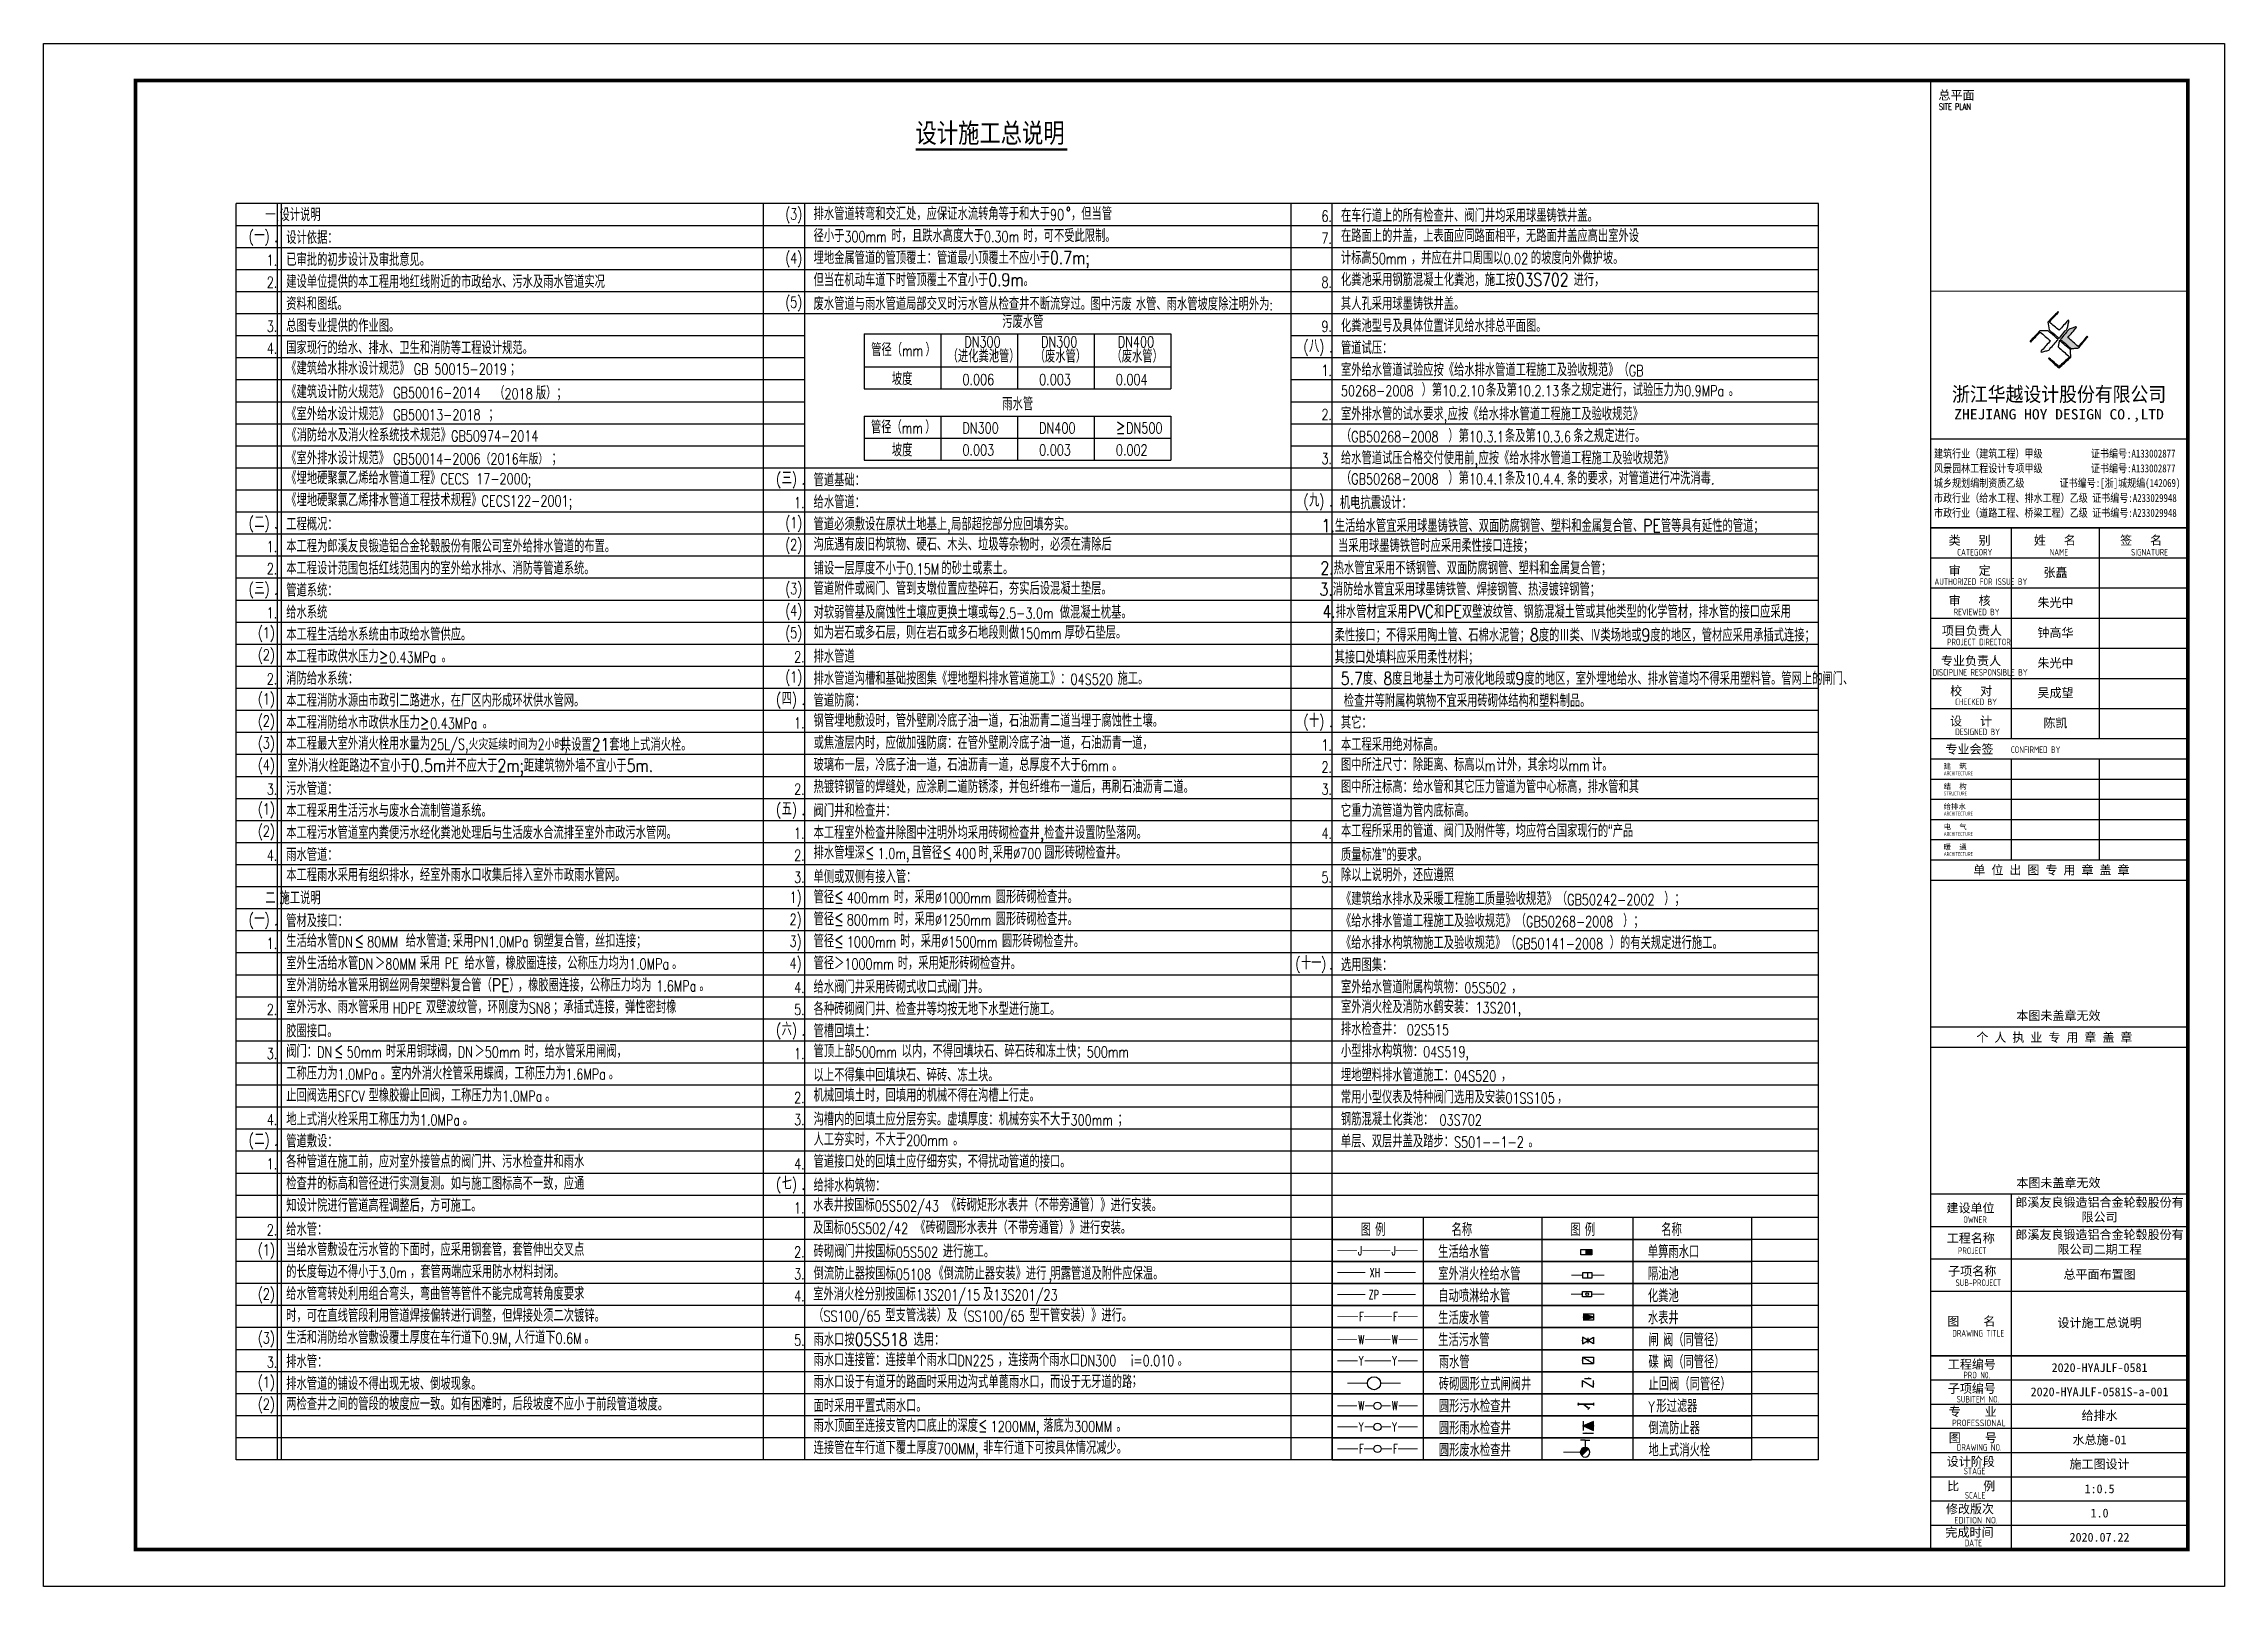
# Model space of a CAD drawing. Header units: millimetres. Extents: x 418304 to 847498, y 48187 to 111456.
# Drawn here: x 423411.3 to 423708.3, y 56380 to 56590 of the extents above; entities that cross this region are included whole.
import ezdxf
from ezdxf.enums import TextEntityAlignment as Align

# ---------------------------------------------------------------- set-up
doc = ezdxf.new("R2010")
doc.units = ezdxf.units.MM
doc.header["$LTSCALE"] = 1000
doc.linetypes.add('DASH', pattern=[0.35, 0.25, -0.1])
doc.linetypes.add('DOT2', pattern=[0.125, 0, -0.125])
for name, color, linetype in [('DIM_SYMB', 3, 'Continuous'), ('DIM_TEXT', 7, 'Continuous'), ('EQUIP_消防', 7, 'Continuous'), ('EQUIP_阀门', 7, 'Continuous'), ('PIPE-废水', 31, 'Continuous'), ('PIPE-污水', 6, 'Continuous'), ('PIPE-消防', 1, 'Continuous'), ('PIPE-给水', 3, 'Continuous'), ('PIPE-雨水', 4, 'Continuous'), ('PUB_TEXT', 7, 'Continuous'), ('PUB_TITLE', 4, 'Continuous'), ('TK', 4, 'Continuous'), ('TWT_TEXT', 7, 'Continuous'), ('TWT_室外', 8, 'Continuous'), ('TWT_雨水口', 4, 'Continuous'), ('WELL_废水', 31, 'Continuous'), ('WELL_污水', 6, 'Continuous'), ('WELL_雨水', 4, 'Continuous')]:
    doc.layers.add(name, color=color, linetype=linetype)
doc.styles.add('-宋体', font='', dxfattribs={"width": 0.8})
doc.styles.add('_TWT_PIPEDN', font='SIMPLEX', dxfattribs={"width": 0.8, "height": 3, "bigfont": 'HZTXT'})
doc.styles.add('_TWT_PIPETEXT', font='SIMPLEX', dxfattribs={"width": 0.8, "height": 3.5, "bigfont": 'HZTXT'})
doc.styles.add('HT', font='simhei.ttf', dxfattribs={"width": 0.8})
doc.styles.add('ROMANS', font='romans', dxfattribs={"width": 0.65, "height": 231.275})
doc.styles.get("Standard").update_dxf_attribs({"font": 'txt', "bigfont": 'gbcbig.shx'})
doc.styles.add('TSSD_REIN', font='tssdeng.shx', dxfattribs={"width": 0.7, "bigfont": 'tssdchn.shx'})
doc.styles.add('图框字体', font='', dxfattribs={"width": 0.8})
doc.styles.add('图签宋体', font='', dxfattribs={"height": 300})
doc.styles.add('图签黑体', font='simhei.ttf', dxfattribs={"height": 550})
doc.styles.get('-宋体').set_extended_font_data('SimSun')
doc.styles.get('图框字体').set_extended_font_data('NSimSun')
doc.styles.get('图签宋体').set_extended_font_data('NSimSun')

msp = doc.modelspace()

# ---------------------------------------------------------------- texts
at = {"layer": 'DIM_TEXT', "style": '_TWT_PIPETEXT', "width": 0.64}
for s, height, p in [('J', 1.237, (423590.355, 56425.046)), ('J', 1.237, (423594.927, 56425.046)), ('XH', 1.2374, (423591.932, 56422.067)), ('ZP', 1.2374, (423591.792, 56419.067)), ('F', 1.237, (423590.503, 56416.071)), ('F', 1.237, (423595.127, 56416.071)), ('W', 1.237, (423590.371, 56412.937)), ('W', 1.237, (423594.943, 56412.937)), ('Y', 1.237, (423590.447, 56410.059)), ('Y', 1.237, (423595.019, 56410.059)), ('W', 1.237, (423590.371, 56403.937)), ('W', 1.237, (423594.943, 56403.937)), ('Y', 1.237, (423590.447, 56401.059)), ('Y', 1.237, (423595.019, 56401.059)), ('F', 1.237, (423590.503, 56398.071)), ('F', 1.237, (423595.127, 56398.071))]:
    msp.add_text(s, height=height, dxfattribs=at).set_placement(p)
at = {"layer": 'PUB_TEXT', "style": '图框字体', "width": 0.8}
msp.add_text('设计施工总说明', height=2.6582, dxfattribs=at).set_placement((423530.075, 56576.485))
at = {"layer": 'TWT_TEXT', "style": '_TWT_PIPEDN'}
for s, height, width, p in [('一', 1.75, 0.8, (423441.523, 56565.821)), ('设计说明', 1.75, 0.8, (423443.456, 56565.821)), ('(3)', 1.4875, 0.752941, (423512.334, 56566.03)), ('排水管道转弯和交汇处，应保证水流转角等于和大于', 1.75, 0.8, (423516.19, 56565.953)), ('90', 1.4875, 0.752941, (423548.39, 56565.953)), ('°，但当管', 1.75, 0.8, (423550.524, 56565.953)), ('6.', 1.4875, 0.752941, (423585.36, 56565.75)), ('在车行道上的所有检查井、阀门井均采用球墨铸铁井盖。', 1.75, 0.8, (423588.011, 56565.705)), ('(', 1.487, 0.752941, (423439.277, 56562.97)), ('一', 1.75, 0.8, (423440.024, 56562.97)), (')', 1.487, 0.752941, (423441.424, 56562.97)), ('.', 1.487, 0.752941, (423442.923, 56565.821)), ('设计依据：', 1.75, 0.8, (423444.37, 56562.705)), ('径小于', 1.75, 0.8, (423516.19, 56562.953)), ('300mm', 1.4875, 0.752941, (423520.39, 56562.953)), ('时，且跌水高度大于', 1.75, 0.8, (423526.79, 56562.953)), ('0.30m', 1.4875, 0.752941, (423539.39, 56562.953)), ('时，可不受此限制。', 1.75, 0.8, (423544.724, 56562.953)), ('7.', 1.4875, 0.752941, (423585.36, 56562.75)), ('在路面上的井盖，上表面应同路面相平，无路面井盖应高出室外设', 1.75, 0.8, (423588.011, 56562.953)), ('1.', 1.4875, 0.752941, (423441.718, 56559.75)), ('.', 1.487, 0.752941, (423442.735, 56562.97)), ('已审批的初步设计及审批意见。', 1.75, 0.8, (423444.37, 56559.705)), ('(4)', 1.4875, 0.752941, (423512.334, 56560.03)), ('埋地金属管道的管顶覆土：管道最小顶覆土不应小于0.7m;', 1.75, 0.8, (423516.19, 56559.953)), ('计标高', 1.75, 0.8, (423588.011, 56559.953)), ('50mm', 1.4875, 0.752941, (423592.211, 56559.953)), ('，并应在井口周围以', 1.75, 0.8, (423597.544, 56559.953)), ('0.02', 1.4875, 0.752941, (423610.144, 56559.953)), ('的坡度向外做护坡。', 1.75, 0.8, (423613.878, 56559.953)), ('2.', 1.4875, 0.752941, (423441.718, 56556.75)), ('建设单位提供的本工程用地红线附近的市政给水、污水及雨水管道实况', 1.75, 0.8, (423444.37, 56556.705)), ('但当在机动车道下时管顶覆土不宜小于0.9m。', 1.75, 0.8, (423516.19, 56556.953)), ('8.', 1.4875, 0.752941, (423585.36, 56556.75)), ('化粪池采用钢筋混凝土化粪池，施工按03S702', 1.75, 0.8, (423588.011, 56556.967)), ('进行，', 1.75, 0.8, (423619.705, 56556.967)), ('资料和图纸。', 1.75, 0.8, (423444.37, 56553.705)), ('(5)', 1.4875, 0.752941, (423512.334, 56554.03)), ('废水管道与雨水管道局部交叉时污水管从检查井不断流穿过。', 1.75, 0.8, (423516.19, 56553.705)), ('图中污废', 1.75, 0.8, (423553.911, 56553.668)), ('水管、雨水管坡度除注明外为', 1.75, 0.8, (423560.076, 56553.668)), ('其人孔采用球墨铸铁井盖。', 1.75, 0.8, (423588.011, 56553.705)), ('3.', 1.4875, 0.752941, (423441.718, 56550.75)), ('总图专业提供的作业图。', 1.75, 0.8, (423444.37, 56550.705)), ('污废水管', 1.75, 0.8, (423541.888, 56551.254)), (':', 1.487, 0.752941, (423578.276, 56553.668)), ('9.', 1.4875, 0.752941, (423585.36, 56550.75)), ('化粪池型号及具体位置详见给水排总平面图。', 1.75, 0.8, (423588.011, 56550.705)), ('4.', 1.4875, 0.752941, (423441.718, 56547.75)), ('国家现行的给水、排水、卫生和消防等工程设计规范。', 1.75, 0.8, (423444.37, 56547.705)), ('管径（', 1.75, 0.8, (423524.034, 56547.436)), ('）', 1.75, 0.8, (423531.434, 56547.436)), ('DN300', 1.4875, 0.752941, (423536.723, 56548.633)), ('DN300', 1.4875, 0.752941, (423547.172, 56548.633)), ('DN400', 1.4875, 0.752941, (423557.621, 56548.633)), ('(', 1.487, 0.752941, (423582.918, 56547.97)), ('八', 1.75, 0.8, (423583.665, 56547.97)), (')', 1.487, 0.752941, (423585.065, 56547.97)), ('管道试压：', 1.75, 0.8, (423588.011, 56547.705)), ('《建筑给水排水设计规范》', 1.75, 0.8, (423444.37, 56544.925)), ('GB', 1.4875, 0.752941, (423461.734, 56544.925)), ('50015-2019', 1.4875, 0.752941, (423464.539, 56544.925)), ('；', 1.75, 0.8, (423474.843, 56544.925)), ('mm', 1.4875, 0.752941, (423528.234, 56547.436)), ('（进化粪池管）', 1.75, 0.8, (423534.447, 56546.575)), ('（废水管）', 1.75, 0.8, (423546.308, 56546.561)), ('（废水管）', 1.75, 0.8, (423556.757, 56546.561)), ('1.', 1.4875, 0.752941, (423585.36, 56544.75)), ('.', 1.487, 0.752941, (423586.376, 56547.97)), ('室外给水管道试验应按《给水排水管道工程施工及验收规范》（', 1.75, 0.8, (423588.011, 56544.705)), ('GB', 1.4875, 0.752941, (423627.211, 56544.705)), ('《建筑设计防火规范》', 1.75, 0.8, (423444.37, 56541.705)), ('GB50016-2014', 1.4875, 0.752941, (423458.934, 56541.705)), ('（', 1.75, 0.8, (423472.703, 56541.564)), ('2018', 1.4875, 0.752941, (423474.103, 56541.564)), ('版）；', 1.75, 0.8, (423478.37, 56541.564)), ('坡度', 1.75, 0.8, (423526.846, 56543.477)), ('0.006', 1.4875, 0.752941, (423536.463, 56543.502)), ('0.003', 1.4875, 0.752941, (423546.912, 56543.502)), ('0.004', 1.4875, 0.752941, (423557.361, 56543.502)), ('50268-2008', 1.4875, 0.752941, (423588.011, 56541.967)), ('）第', 1.75, 0.8, (423598.998, 56541.967)), ('10.2.10', 1.4875, 0.752941, (423601.798, 56541.967)), ('条及第', 1.75, 0.8, (423607.771, 56541.967)), ('10.2.13', 1.4875, 0.752941, (423611.971, 56541.967)), ('条之规定进行，试验压力为', 1.75, 0.8, (423617.944, 56541.967)), ('0.9MPa', 1.4875, 0.752941, (423634.744, 56541.967)), ('《室外给水设计规范》', 1.75, 0.8, (423444.37, 56538.705)), ('GB50013-2018', 1.4875, 0.752941, (423458.934, 56538.705)), ('；', 1.75, 0.8, (423471.908, 56538.705)), ('雨水管', 1.75, 0.8, (423541.888, 56540.053)), ('2.', 1.4875, 0.752941, (423585.36, 56538.75)), ('室外排水管的试水要求', 1.75, 0.8, (423588.011, 56538.705)), ('应按《给水排水管道工程施工及验收规范》', 1.75, 0.8, (423602.544, 56538.705)), ('。', 1.75, 0.8, (423640.824, 56541.967)), ('《消防给水及消火栓系统技术规范》', 1.75, 0.8, (423444.395, 56535.825)), ('GB50974-2014', 1.4875, 0.752941, (423466.81, 56535.825)), ('管径（', 1.75, 0.8, (423524.002, 56536.905)), ('mm', 1.4875, 0.752941, (423528.202, 56536.905)), ('）', 1.75, 0.8, (423531.402, 56536.905)), ('DN300', 1.4875, 0.752941, (423536.463, 56536.911)), ('DN400', 1.4875, 0.752941, (423546.912, 56536.911)), ('≥', 1.75, 0.8, (423557.361, 56536.911)), ('DN500', 1.4875, 0.752941, (423558.761, 56536.911)), ('（', 1.75, 0.8, (423588.011, 56535.719)), ('GB50268-2008', 1.4875, 0.752941, (423589.411, 56535.719)), (',', 1.487, 0.752941, (423602.011, 56538.705)), ('）第', 1.75, 0.8, (423602.638, 56535.719)), ('10.3.1', 1.4875, 0.752941, (423605.438, 56535.719)), ('条及第', 1.75, 0.8, (423610.344, 56535.719)), ('10.3.6', 1.4875, 0.752941, (423614.544, 56535.719)), ('条之规定进行。', 1.75, 0.8, (423619.664, 56535.719)), ('《室外排水设计规范》', 1.75, 0.8, (423444.37, 56532.705)), ('GB50014-2006（2016年版）', 1.4875, 0.752941, (423458.934, 56532.705)), ('；', 1.75, 0.8, (423480.504, 56532.705)), ('坡度', 1.75, 0.8, (423526.846, 56533.775)), ('0.003', 1.4875, 0.752941, (423536.463, 56533.911)), ('0.003', 1.4875, 0.752941, (423546.912, 56533.911)), ('0.002', 1.4875, 0.752941, (423557.361, 56533.911)), ('3.', 1.4875, 0.752941, (423585.36, 56532.75)), ('给水管道试压合格交付使用前', 1.75, 0.8, (423588.011, 56532.705)), ('应按《给水排水管道工程施工及验收规范》', 1.75, 0.8, (423606.744, 56532.705)), ('《埋地硬聚氯乙烯给水管道工程》', 1.75, 0.8, (423444.37, 56529.988)), ('CECS', 1.4875, 0.752941, (423465.37, 56529.988)), ('17-2000;', 1.4875, 0.752941, (423470.254, 56529.988)), ('(', 1.487, 0.752941, (423511.097, 56529.97)), ('三', 1.75, 0.8, (423511.844, 56529.97)), (')', 1.487, 0.752941, (423513.244, 56529.97)), ('管道基础：', 1.75, 0.8, (423516.19, 56529.705)), ('（', 1.75, 0.8, (423588.011, 56529.967)), ('GB50268-2008', 1.4875, 0.752941, (423589.411, 56529.967)), ('）第', 1.75, 0.8, (423602.638, 56529.967)), ('10.4.1', 1.4875, 0.752941, (423605.438, 56529.967)), (',', 1.487, 0.752941, (423606.211, 56532.705)), ('条及', 1.75, 0.8, (423610.344, 56529.967)), ('10.4.4.', 1.4875, 0.752941, (423613.144, 56529.967)), ('条的要求，对管道进行冲洗消毒', 1.75, 0.8, (423618.798, 56529.967)), ('《埋地硬聚氯乙烯排水管道工程技术规程》', 1.75, 0.8, (423444.37, 56526.988)), ('CECS122-2001;', 1.4875, 0.752941, (423470.97, 56526.988)), ('1.', 1.4875, 0.752941, (423513.539, 56526.75)), ('.', 1.487, 0.752941, (423514.555, 56529.97)), ('给水管道：', 1.75, 0.8, (423516.19, 56526.705)), ('(', 1.487, 0.752941, (423582.918, 56526.97)), ('九', 1.75, 0.8, (423583.665, 56526.97)), (')', 1.487, 0.752941, (423585.065, 56526.97)), ('机电抗震设计：', 1.75, 0.8, (423587.867, 56526.613, -6.246)), ('.', 1.487, 0.752941, (423638.398, 56529.967)), ('(', 1.487, 0.752941, (423439.277, 56523.97)), ('二', 1.75, 0.8, (423440.024, 56523.97)), (')', 1.487, 0.752941, (423441.424, 56523.97)), ('工程概况：', 1.75, 0.8, (423444.37, 56523.705)), ('(1)', 1.4875, 0.752941, (423512.334, 56524.03)), ('管道必须敷设在原状土地基上', 1.75, 0.8, (423516.19, 56523.705)), ('局部超挖部分应回填夯实。', 1.75, 0.8, (423534.924, 56523.705)), ('1.生活给水管宜采用球墨铸铁管、双面防腐钢管、塑料和金属复合管、PE管等具有延性的管道；', 1.75, 0.8, (423585.378, 56523.488)), ('.', 1.487, 0.752941, (423586.376, 56526.97)), ('1.', 1.4875, 0.752941, (423441.718, 56520.75)), ('.', 1.487, 0.752941, (423442.735, 56523.97)), ('(2)', 1.4875, 0.752941, (423512.334, 56521.03)), ('沟底遇有废旧构筑物、硬石、木头、垃圾等杂物时，必须在清除后', 1.75, 0.8, (423516.19, 56520.953)), (',', 1.487, 0.752941, (423534.39, 56523.705)), ('当采用球墨铸铁管时应采用柔性接口连接；                   ', 1.75, 0.8, (423587.623, 56520.768)), ('2.', 1.4875, 0.752941, (423441.718, 56517.75)), ('本工程设计范围包括红线范围内的室外给水排水、消防等管道系统。', 1.75, 0.8, (423444.37, 56517.705)), ('铺设一层厚度不小于', 1.75, 0.8, (423516.19, 56517.705)), ('0.15M', 1.4875, 0.752941, (423528.79, 56517.705)), ('的砂土或素土。', 1.75, 0.8, (423533.59, 56517.705)), ('2.热水管宜采用不锈钢管、双面防腐钢管、塑料和金属复合管；', 1.75, 0.8, (423585.216, 56517.732)), ('(', 1.487, 0.752941, (423439.277, 56514.97)), ('三', 1.75, 0.8, (423440.024, 56514.97)), (')', 1.487, 0.752941, (423441.424, 56514.97)), ('管道系统：', 1.75, 0.8, (423444.37, 56514.705)), ('(3)', 1.4875, 0.752941, (423512.334, 56515.03)), ('管道附件或阀门、管到支墩位置应垫碎石，夯实后设混凝土垫层。', 1.75, 0.8, (423516.19, 56514.953)), ('3.消防给水管宜采用球墨铸铁管、焊接钢管、热浸镀锌钢管； ', 1.75, 0.8, (423585.101, 56514.833)), ('1.', 1.4875, 0.752941, (423441.718, 56511.75)), ('.', 1.487, 0.752941, (423442.735, 56514.97)), ('给水系统', 1.75, 0.8, (423444.37, 56511.705)), ('(4)', 1.4875, 0.752941, (423512.334, 56512.03)), ('对软弱管基及腐蚀性土壤应更换土壤或每', 1.75, 0.8, (423516.19, 56511.705)), ('2.5-3.0m', 1.4875, 0.752941, (423541.39, 56511.705)), ('做混凝土枕基。', 1.75, 0.8, (423549.71, 56511.705)), (' 4.排水管材宜采用PVC和PE双壁波纹管、钢筋混凝土管或其他类型的化学管材，排水管的接口应采用', 1.75, 0.8, (423584.53, 56511.797)), ('(1)', 1.4875, 0.752941, (423440.513, 56509.03)), ('本工程生活给水系统由市政给水管供应。', 1.75, 0.8, (423444.37, 56508.705)), ('(5)', 1.4875, 0.752941, (423512.334, 56509.03)), ('如为岩石或多石层，则在岩石或多石地段则做', 1.75, 0.8, (423516.19, 56508.953)), ('150mm', 1.4875, 0.752941, (423544.19, 56508.953)), ('厚砂石垫层。', 1.75, 0.8, (423550.377, 56508.953)), (' 柔性接口；不得采用陶土管、石棉水泥管；8度的Ⅲ类、Ⅳ类场地或9度的地区，管材应采用承插式连接；    ', 1.75, 0.8, (423586.192, 56508.588)), ('(2)', 1.4875, 0.752941, (423440.513, 56506.03)), ('本工程市政供水压力≥', 1.75, 0.8, (423444.37, 56505.705)), ('2.', 1.4875, 0.752941, (423513.539, 56505.75)), ('排水管道', 1.75, 0.8, (423516.19, 56505.705)), (' 其接口处填料应采用柔性材料；    ', 1.75, 0.8, (423586.192, 56505.588)), ('消防给水系统：', 1.75, 0.8, (423444.37, 56502.705)), ('。', 1.75, 0.8, (423465.516, 56505.705)), ('(1)', 1.4875, 0.752941, (423512.334, 56503.03)), ('排水管道沟槽和基础按图集《埋地塑料排水管道施工》：', 1.75, 0.8, (423516.19, 56502.705)), ('施工。', 1.75, 0.8, (423557.59, 56502.705)), ('        5.7度、8度且地基土为可液化地段或9度的地区，室外埋地给水、排水管道均不得采用塑料管。管网上的闸门、', 1.75, 0.8, (423579.644, 56502.686)), ('(1)', 1.4875, 0.752941, (423440.513, 56500.03)), ('2.', 1.4875, 0.752941, (423441.718, 56502.75)), ('本工程消防水源由市政引二路进水，在厂区内形成环状供水管网。', 1.75, 0.8, (423444.37, 56499.705)), ('(', 1.487, 0.752941, (423511.097, 56499.97)), ('四', 1.75, 0.8, (423511.844, 56499.97)), (')', 1.487, 0.752941, (423513.244, 56499.97)), ('管道防腐：', 1.75, 0.8, (423516.19, 56499.705)), ('04S520', 1.4875, 0.752941, (423551.19, 56502.705)), ('   检查井等附属构筑物不宜采用砖砌体结构和塑料制品。', 1.75, 0.8, (423585.266, 56499.658)), ('(2)', 1.4875, 0.752941, (423440.513, 56497.03)), ('本工程消防给水市政供水压力≥', 1.75, 0.8, (423444.37, 56496.705)), ('.', 1.487, 0.752941, (423514.555, 56499.97)), ('钢管埋地敷设时，管外壁刷冷底子油一道，石油沥青二道当埋于腐蚀性土壤。', 1.75, 0.8, (423516.19, 56496.953)), ('(', 1.487, 0.752941, (423582.918, 56496.97)), ('十', 1.75, 0.8, (423583.665, 56496.97)), (')', 1.487, 0.752941, (423585.065, 56496.97)), ('其它：', 1.75, 0.8, (423588.011, 56496.705)), ('(3)', 1.4875, 0.752941, (423440.513, 56494.03)), ('本工程最大室外消火栓用水量为', 1.75, 0.8, (423444.37, 56493.864)), ('。', 1.75, 0.8, (423471.116, 56496.705)), ('1.', 1.4875, 0.752941, (423513.539, 56496.75)), ('或焦渣层内时，应做加强防腐：在管外壁刷冷底子油一道，石油沥青一道，', 1.75, 0.8, (423516.19, 56493.953)), ('.', 1.487, 0.752941, (423586.376, 56496.97)), ('本工程采用绝对标高。', 1.75, 0.8, (423588.011, 56493.705)), ('(4)', 1.4875, 0.752941, (423440.513, 56491.03)), ('室外消火栓距路边不宜小于0.5m并不应大于2m;距建筑物外墙不宜小于5m.', 1.75, 0.8, (423444.537, 56490.839)), ('玻璃布一层，冷底子油一道，石油沥青一道，总厚度不大于', 1.75, 0.8, (423516.19, 56490.953)), ('6mm', 1.4875, 0.752941, (423552.59, 56490.953)), ('1.', 1.4875, 0.752941, (423585.36, 56493.75)), ('图中所注尺寸：除距离、标高以', 1.75, 0.8, (423588.011, 56490.953)), ('计外，其余均以', 1.75, 0.8, (423609.211, 56490.953)), ('计。', 1.75, 0.8, (423622.211, 56490.953)), ('污水管道：', 1.75, 0.8, (423444.37, 56487.705)), ('热镀锌钢管的焊缝处，应涂刷二道防锈漆，并包纤维布一道后，再刷石油沥青二道。', 1.75, 0.8, (423516.19, 56487.953)), ('。', 1.75, 0.8, (423556.857, 56490.953)), ('2.', 1.4875, 0.752941, (423585.36, 56490.75)), ('图中所注标高：给水管和其它压力管道为管中心标高，排水管和其', 1.75, 0.8, (423588.011, 56487.953)), ('m', 1.487, 0.752941, (423607.611, 56490.953)), ('mm', 1.4875, 0.752941, (423619.011, 56490.953)), ('(1)', 1.4875, 0.752941, (423440.513, 56485.03)), ('3.', 1.4875, 0.752941, (423441.718, 56487.75)), ('本工程采用生活污水与废水合流制管道系统。', 1.75, 0.8, (423444.37, 56484.705)), ('(', 1.487, 0.752941, (423511.097, 56484.97)), ('五', 1.75, 0.8, (423511.844, 56484.97)), (')', 1.487, 0.752941, (423513.244, 56484.97)), ('2.', 1.4875, 0.752941, (423513.539, 56487.75)), ('阀门井和检查井：', 1.75, 0.8, (423516.19, 56484.705)), ('3.', 1.4875, 0.752941, (423585.36, 56487.75)), ('它重力流管道为管内底标高。', 1.75, 0.8, (423588.011, 56484.705)), ('(2)', 1.4875, 0.752941, (423440.513, 56482.03)), ('本工程污水管道室内粪便污水经化粪池处理后与生活废水合流排至室外市政污水管网。', 1.75, 0.8, (423444.37, 56481.705)), ('.', 1.487, 0.752941, (423514.555, 56484.97)), ('本工程所采用的管道、阀门及附件等，均应符合国家现行的“产品', 1.75, 0.8, (423588.011, 56481.953)), ('雨水管道：', 1.75, 0.8, (423444.37, 56478.705)), ('1.', 1.4875, 0.752941, (423513.539, 56481.75)), ('排水管埋深≤', 1.75, 0.8, (423516.19, 56478.988)), ('且管径≤', 1.75, 0.8, (423529.51, 56478.988)), ('时', 1.75, 0.8, (423538.644, 56478.988)), ('采用', 1.75, 0.8, (423540.577, 56478.988)), ('圆形砖砌检查井。', 1.75, 0.8, (423547.59, 56478.988)), ('4.', 1.4875, 0.752941, (423585.36, 56481.75)), ('质量标准”的要求。', 1.75, 0.8, (423588.011, 56478.705)), ('4.', 1.4875, 0.752941, (423441.718, 56478.75)), ('本工程雨水采用有组织排水，经室外雨水口收集后排入室外市政雨水管网。', 1.75, 0.8, (423444.37, 56475.953)), ('2.', 1.4875, 0.752941, (423513.539, 56478.75)), ('单侧或双侧有接入管：', 1.75, 0.8, (423516.19, 56475.705)), ('1.0m,', 1.4875, 0.752941, (423524.924, 56478.988)), ('400', 1.4875, 0.752941, (423535.444, 56478.988)), (',', 1.487, 0.752941, (423540.044, 56478.988)), ('%%C700', 1.4875, 0.752941, (423543.377, 56478.988)), ('除以上说明外，还应遵照', 1.75, 0.8, (423588.011, 56475.953)), ('施工说明', 1.75, 0.8, (423443.456, 56472.821)), ('1)', 1.4875, 0.752941, (423512.923, 56473.03)), ('3.', 1.4875, 0.752941, (423513.539, 56475.75)), ('管径≤', 1.75, 0.8, (423516.19, 56472.953)), ('时，采用', 1.75, 0.8, (423527.124, 56472.953)), ('圆形砖砌检查井。', 1.75, 0.8, (423540.99, 56472.953)), ('5.', 1.4875, 0.752941, (423585.36, 56475.75)), ('《建筑给水排水及采暖工程施工质量验收规范》（', 1.75, 0.8, (423588.011, 56472.705)), ('）；', 1.75, 0.8, (423632.038, 56472.705)), ('(', 1.487, 0.752941, (423439.277, 56469.97)), (')', 1.487, 0.752941, (423441.424, 56469.97)), ('二', 1.75, 0.8, (423441.523, 56472.821)), ('.', 1.487, 0.752941, (423442.923, 56472.821)), ('管材及接口：', 1.75, 0.8, (423444.37, 56469.705)), ('2)', 1.4875, 0.752941, (423512.923, 56470.03)), ('管径≤', 1.75, 0.8, (423516.19, 56469.953)), ('400mm', 1.4875, 0.752941, (423520.724, 56472.953)), ('时，采用', 1.75, 0.8, (423527.124, 56469.953)), ('%%C1000mm', 1.4875, 0.752941, (423532.724, 56472.953)), ('圆形砖砌检查井。', 1.75, 0.8, (423540.99, 56469.953)), ('《给水排水管道工程施工及验收规范》（', 1.75, 0.8, (423588.011, 56469.705)), ('GB50242-2002', 1.4875, 0.752941, (423618.811, 56472.705)), ('）；', 1.75, 0.8, (423626.438, 56469.705)), ('一', 1.75, 0.8, (423440.024, 56469.97)), ('.', 1.487, 0.752941, (423442.735, 56469.97)), ('生活给水管', 1.75, 0.8, (423444.37, 56466.967)), ('给水管道', 1.75, 0.8, (423460.654, 56466.967)), ('采用', 1.75, 0.8, (423467.054, 56466.967)), ('钢塑复合管，丝扣连接；', 1.75, 0.8, (423478.014, 56466.967)), ('3)', 1.4875, 0.752941, (423512.923, 56467.03)), ('管径≤', 1.75, 0.8, (423516.19, 56466.953)), ('800mm', 1.4875, 0.752941, (423520.724, 56469.953)), ('时，采用', 1.75, 0.8, (423527.977, 56466.953)), ('%%C1250mm', 1.4875, 0.752941, (423532.724, 56469.953)), ('圆形砖砌检查井。', 1.75, 0.8, (423541.844, 56466.953)), ('《给水排水构筑物施工及验收规范》（', 1.75, 0.8, (423588.011, 56466.719)), ('GB50268-2008', 1.4875, 0.752941, (423613.211, 56469.705)), ('）的有关规定进行施工。', 1.75, 0.8, (423624.611, 56466.719)), ('1.', 1.4875, 0.752941, (423441.718, 56466.75)), ('室外生活给水管', 1.75, 0.8, (423444.37, 56463.953)), ('DN', 1.4875, 0.752941, (423451.37, 56466.967)), ('≤', 1.75, 0.8, (423453.663, 56466.967)), ('80MM', 1.4875, 0.752941, (423455.396, 56466.967)), ('＞', 1.75, 0.8, (423456.463, 56463.953)), ('采用', 1.75, 0.8, (423462.556, 56463.953)), (':', 1.487, 0.752941, (423466.254, 56466.967)), ('给水管，橡胶圈连接，公称压力均为', 1.75, 0.8, (423468.651, 56463.953)), ('PN1.0MPa', 1.4875, 0.752941, (423469.854, 56466.967)), ('4)', 1.4875, 0.752941, (423512.923, 56464.03)), ('管径＞', 1.75, 0.8, (423516.19, 56463.953)), ('1000mm', 1.4875, 0.752941, (423520.724, 56466.953)), ('时，采用矩形砖砌检查井。', 1.75, 0.8, (423527.644, 56463.953)), ('%%C1500mm', 1.4875, 0.752941, (423533.577, 56466.953)), ('(', 1.487, 0.752941, (423581.818, 56463.97)), ('十一', 1.75, 0.8, (423582.564, 56463.97)), (')', 1.487, 0.752941, (423585.322, 56463.97)), ('选用图集：', 1.75, 0.8, (423588.011, 56463.705)), ('GB50141-2008', 1.4875, 0.752941, (423611.811, 56466.719)), ('室外消防给水管采用钢丝网骨架塑料复合管（PE）', 1.75, 0.8, (423444.37, 56460.953)), ('DN', 1.4875, 0.752941, (423454.17, 56463.953)), ('80MM', 1.4875, 0.752941, (423457.863, 56463.953)), ('PE', 1.4875, 0.752941, (423465.94, 56464.053)), ('，橡胶圈连接，公称压力均为', 1.75, 0.8, (423475.917, 56460.953)), ('1.0MPa', 1.4875, 0.752941, (423491.051, 56463.953)), ('。', 1.75, 0.8, (423496.918, 56463.953)), ('1000mm', 1.4875, 0.752941, (423520.39, 56463.953)), ('.', 1.487, 0.752941, (423586.376, 56463.97)), ('室外污水、雨水管采用', 1.75, 0.8, (423444.37, 56457.967)), ('双壁波纹管，环刚度为', 1.75, 0.8, (423463.408, 56457.967)), ('；承插式连接，弹性密封橡', 1.75, 0.8, (423480.714, 56457.967)), ('1.6MPa', 1.4875, 0.752941, (423494.757, 56460.953)), ('。', 1.75, 0.8, (423500.64, 56460.953)), ('4.', 1.4875, 0.752941, (423513.539, 56460.75)), ('给水阀门井采用砖砌式收口式阀门井。', 1.75, 0.8, (423516.19, 56460.705)), ('室外给水管道附属构筑物：', 1.75, 0.8, (423588.011, 56460.705)), ('室外消火栓及消防水鹤安装：', 1.75, 0.8, (423588.011, 56457.988)), ('05S502', 1.4875, 0.752941, (423604.811, 56460.705)), ('，', 1.75, 0.8, (423611.211, 56460.705)), ('2.', 1.4875, 0.752941, (423441.718, 56457.75)), ('HDPE', 1.4875, 0.752941, (423458.88, 56457.967)), ('SN8', 1.4875, 0.752941, (423477.408, 56457.967)), ('(', 1.487, 0.752941, (423511.097, 56454.97)), ('六', 1.75, 0.8, (423511.844, 56454.97)), (')', 1.487, 0.752941, (423513.244, 56454.97)), ('5.', 1.4875, 0.752941, (423513.539, 56457.75)), ('各种砖砌阀门井、检查井等均按无地下水型进行施工。', 1.75, 0.8, (423516.19, 56457.719)), ('排水检查井：', 1.75, 0.8, (423588.011, 56454.988)), ('13S201,', 1.4875, 0.752941, (423606.342, 56457.988)), ('胶圈接口。', 1.75, 0.8, (423444.37, 56454.705)), ('阀门：', 1.75, 0.8, (423444.37, 56451.953)), ('时采用铜球阀，', 1.75, 0.8, (423457.93, 56451.953)), ('时，给水管采用闸阀，', 1.75, 0.8, (423476.756, 56451.953)), ('.', 1.487, 0.752941, (423514.555, 56454.97)), ('管槽回填土：', 1.75, 0.8, (423516.19, 56454.705)), ('管顶上部', 1.75, 0.8, (423516.19, 56451.967)), ('以内，不得回填块石、碎石砖和冻土快；', 1.75, 0.8, (423528.19, 56451.967)), ('小型排水构筑物：', 1.75, 0.8, (423588.011, 56451.988)), ('02S515', 1.4875, 0.752941, (423596.975, 56454.988)), ('3.', 1.4875, 0.752941, (423441.718, 56451.75)), ('工称压力为', 1.75, 0.8, (423444.37, 56448.953)), ('DN', 1.4875, 0.752941, (423448.57, 56451.953)), ('≤', 1.75, 0.8, (423450.863, 56451.953)), ('50mm', 1.4875, 0.752941, (423452.596, 56451.953)), ('。室内外消火栓管采用蝶阀，工称压力为', 1.75, 0.8, (423457.236, 56448.953)), ('DN', 1.4875, 0.752941, (423467.73, 56451.953)), ('＞', 1.75, 0.8, (423470.023, 56451.953)), ('50mm', 1.4875, 0.752941, (423471.423, 56451.953)), ('1.', 1.4875, 0.752941, (423513.539, 56451.75)), ('500mm', 1.4875, 0.752941, (423521.79, 56451.967)), ('500mm', 1.4875, 0.752941, (423553.39, 56451.967)), ('04S519,', 1.4875, 0.752941, (423599.211, 56451.988)), ('止回阀选用', 1.75, 0.8, (423444.37, 56445.953)), ('1.0MPa', 1.4875, 0.752941, (423451.37, 56448.953)), ('型橡胶瓣止回阀，工称压力为', 1.75, 0.8, (423455.583, 56445.953)), ('1.6MPa', 1.4875, 0.752941, (423482.436, 56448.953)), ('。', 1.75, 0.8, (423488.303, 56448.953)), ('机械回填土时，回填用的机械不得在沟槽上行走。', 1.75, 0.8, (423516.19, 56445.953)), ('以上不得集中回填块石、碎砖、冻土块。', 1.75, 0.8, (423516.19, 56448.705)), ('埋地塑料排水管道施工：', 1.75, 0.8, (423588.011, 56448.705)), ('04S520', 1.4875, 0.752941, (423603.411, 56448.705)), ('，', 1.75, 0.8, (423609.811, 56448.705)), ('SFCV', 1.4875, 0.752941, (423451.37, 56445.953)), ('1.0MPa', 1.4875, 0.752941, (423473.783, 56445.953)), ('。', 1.75, 0.8, (423479.65, 56445.953)), ('2.', 1.4875, 0.752941, (423513.539, 56445.75)), ('常用小型仪表及特种阀门选用及安装', 1.75, 0.8, (423588.011, 56445.705)), ('01SS105', 1.4875, 0.752941, (423610.411, 56445.705)), ('，', 1.75, 0.8, (423617.451, 56445.705)), ('4.', 1.4875, 0.752941, (423441.718, 56442.75)), ('地上式消火栓采用工称压力为', 1.75, 0.8, (423444.37, 56442.705)), ('1.0MPa', 1.4875, 0.752941, (423462.57, 56442.705)), ('。', 1.75, 0.8, (423468.436, 56442.705)), ('3.', 1.4875, 0.752941, (423513.539, 56442.75)), ('沟槽内的回填土应分层夯实。虚填厚度：机械夯实不大于', 1.75, 0.8, (423516.19, 56442.705)), ('人工夯实时，不大于', 1.75, 0.8, (423516.19, 56439.953)), ('300mm', 1.4875, 0.752941, (423551.19, 56442.705)), ('；', 1.75, 0.8, (423557.59, 56442.705)), ('钢筋混凝土化粪池：', 1.75, 0.8, (423588.011, 56442.705)), ('03S702', 1.4875, 0.752941, (423601.44, 56442.705)), ('(', 1.487, 0.752941, (423439.277, 56439.97)), ('二', 1.75, 0.8, (423440.024, 56439.97)), (')', 1.487, 0.752941, (423441.424, 56439.97)), ('.', 1.487, 0.752941, (423442.735, 56439.97)), ('管道敷设：', 1.75, 0.8, (423444.37, 56439.705)), ('200mm', 1.4875, 0.752941, (423528.79, 56439.953)), ('。', 1.75, 0.8, (423535.19, 56439.953)), ('单层、双层井盖及踏步：', 1.75, 0.8, (423588.011, 56439.705)), ('S501--1-2', 1.4875, 0.752941, (423603.411, 56439.705)), ('。', 1.75, 0.8, (423613.544, 56439.705)), ('1.', 1.4875, 0.752941, (423441.718, 56436.75)), ('各种管道在施工前，应对室外接管点的阀门井、污水检查井和雨水', 1.75, 0.8, (423444.37, 56436.953)), ('4.', 1.4875, 0.752941, (423513.539, 56436.75)), ('管道接口处的回填土应仔细夯实，不得扰动管道的接口。', 1.75, 0.8, (423516.19, 56436.953)), ('检查井的标高和管径进行实测复测。如与施工图标高不一致，应通', 1.75, 0.8, (423444.37, 56433.967)), ('(', 1.487, 0.752941, (423511.097, 56433.97)), ('七', 1.75, 0.8, (423511.844, 56433.97)), (')', 1.487, 0.752941, (423513.244, 56433.97)), ('.', 1.487, 0.752941, (423514.555, 56433.97)), ('给排水构筑物：', 1.75, 0.8, (423516.19, 56433.705)), ('《砖砌矩形水表井（不带旁通管）》进行安装。', 1.75, 0.8, (423534.237, 56431.008)), ('知设计院进行管道高程调整后，方可施工。', 1.75, 0.8, (423444.37, 56430.967)), ('1.', 1.4875, 0.752941, (423513.539, 56430.75)), ('水表井按国标', 1.75, 0.8, (423516.131, 56431.008)), ('05S502/43', 1.4875, 0.752941, (423524.531, 56431.008)), ('2.', 1.4875, 0.752941, (423441.718, 56427.75)), ('给水管：', 1.75, 0.8, (423444.37, 56427.705)), ('及国标', 1.75, 0.8, (423516.131, 56427.949)), ('05S502/42', 1.4875, 0.752941, (423520.331, 56427.949)), ('《砖砌圆形水表井（不带旁通管）》进行安装。', 1.75, 0.8, (423530.037, 56427.949)), ('图', 1.75, 0.8, (423590.703, 56427.65)), ('例', 1.75, 0.8, (423592.667, 56427.65)), ('名称', 1.75, 0.8, (423603.077, 56427.65)), ('图', 1.75, 0.8, (423619.26, 56427.65)), ('例', 1.75, 0.8, (423621.225, 56427.65)), ('名称', 1.75, 0.8, (423631.635, 56427.65)), ('(1)', 1.4875, 0.752941, (423440.513, 56425.03)), ('当给水管敷设在污水管的下面时，应采用钢套管，套管伸出交叉点', 1.75, 0.8, (423444.37, 56424.953)), ('2.', 1.4875, 0.752941, (423513.539, 56424.75)), ('砖砌阀门井按国标', 1.75, 0.8, (423516.19, 56424.719)), ('05S502', 1.4875, 0.752941, (423527.39, 56424.719)), ('进行施工。', 1.75, 0.8, (423533.79, 56424.719)), ('生活给水管', 1.75, 0.8, (423601.26, 56424.65)), ('单箅雨水口', 1.75, 0.8, (423629.817, 56424.65)), ('的长度每边不得小于', 1.75, 0.8, (423444.37, 56421.953)), ('3.0m', 1.4875, 0.752941, (423456.97, 56421.953)), ('，套管两端应采用防水材料封闭。', 1.75, 0.8, (423461.236, 56421.953)), ('3.', 1.4875, 0.752941, (423513.539, 56421.75)), ('倒流防止器按国标', 1.75, 0.8, (423516.19, 56421.719)), ('05108', 1.4875, 0.752941, (423527.39, 56421.719)), ('《倒流防止器安装》进行', 1.75, 0.8, (423532.51, 56421.719)), (',', 1.487, 0.752941, (423548.192, 56421.719)), ('明露管道及附件应保温。', 1.75, 0.8, (423548.444, 56421.719)), ('室外消火栓给水管', 1.75, 0.8, (423601.26, 56421.65)), ('隔油池', 1.75, 0.8, (423629.817, 56421.65)), ('(2)', 1.4875, 0.752941, (423440.513, 56419.03)), ('给水管弯转处利用组合弯头，弯曲管等管件不能完成弯转角度要求', 1.75, 0.8, (423444.37, 56418.953)), ('4.', 1.4875, 0.752941, (423513.539, 56418.75)), ('室外消火栓分别按国标', 1.75, 0.8, (423516.131, 56418.889)), ('13S201/15', 1.4875, 0.752941, (423530.131, 56418.889)), ('及', 1.75, 0.8, (423539.287, 56418.889)), ('13S201/23', 1.4875, 0.752941, (423540.687, 56418.889)), ('自动喷淋给水管', 1.75, 0.8, (423601.26, 56418.65)), ('化粪池', 1.75, 0.8, (423629.817, 56418.65)), ('时，可在直线管段利用管道焊接偏转进行调整，但焊接处须二次镀锌。', 1.75, 0.8, (423444.37, 56415.967)), ('（', 1.75, 0.8, (423516.131, 56416.008)), ('SS100/65', 1.4875, 0.752941, (423517.531, 56416.008)), ('型支管浅装）及（', 1.75, 0.8, (423525.957, 56416.008)), ('SS100/65', 1.4875, 0.752941, (423537.157, 56416.008)), ('型干管安装）》进行。', 1.75, 0.8, (423545.584, 56416.008)), ('生活废水管', 1.75, 0.8, (423601.26, 56415.65)), ('水表井', 1.75, 0.8, (423629.817, 56415.65)), ('(3)', 1.4875, 0.752941, (423440.513, 56413.03)), ('生活和消防给水管敷设覆土厚度在车行道下', 1.75, 0.8, (423444.37, 56412.988)), ('0.9M,', 1.4875, 0.752941, (423470.97, 56412.988)), ('人行道下', 1.75, 0.8, (423475.45, 56412.988)), ('0.6M', 1.4875, 0.752941, (423481.05, 56412.988)), ('。', 1.75, 0.8, (423484.996, 56412.988)), ('5.', 1.4875, 0.752941, (423513.539, 56412.75)), ('雨水口按05S518', 1.75, 0.8, (423516.19, 56412.705)), ('选用：', 1.75, 0.8, (423529.808, 56412.705)), ('生活污水管', 1.75, 0.8, (423601.26, 56412.65)), ('闸', 1.75, 0.8, (423629.897, 56412.65)), ('阀（同管径）', 1.75, 0.8, (423631.862, 56412.65)), ('3.', 1.4875, 0.752941, (423441.718, 56409.75)), ('排水管：', 1.75, 0.8, (423444.37, 56409.705)), ('雨水口连接管：连接单个雨水口', 1.75, 0.8, (423516.19, 56409.953)), ('DN225', 1.4875, 0.752941, (423535.79, 56409.953)), ('，连接两个雨水口', 1.75, 0.8, (423541.284, 56409.953)), ('DN300', 1.4875, 0.752941, (423552.484, 56409.953)), ('i=0.010', 1.4875, 0.752941, (423559.377, 56409.953)), ('。', 1.75, 0.8, (423565.777, 56409.953)), ('雨水管', 1.75, 0.8, (423601.34, 56409.65)), ('碟', 1.75, 0.8, (423629.897, 56409.65)), ('阀（同管径）', 1.75, 0.8, (423631.862, 56409.65)), ('(1)', 1.4875, 0.752941, (423440.513, 56407.03)), ('排水管道的铺设不得出现无坡、倒坡现象。', 1.75, 0.8, (423444.37, 56406.705)), ('雨水口设于有道牙的路面时采用边沟式单蓖雨水口，而设于无牙道的路', 1.75, 0.8, (423516.19, 56406.953)), ('；', 1.75, 0.8, (423559.524, 56407.192)), ('砖砌圆形立式闸阀井', 1.75, 0.8, (423601.34, 56406.65)), ('止回阀（同管径）', 1.75, 0.8, (423629.897, 56406.65)), ('(2)', 1.4875, 0.752941, (423440.513, 56404.03)), ('两检查井之间的管段的坡度应一致。如有困难时，后段坡度不应小', 1.75, 0.8, (423444.37, 56403.953)), ('于前段管道坡度。', 1.75, 0.8, (423485.185, 56403.901)), ('面时采用平置式雨水口。', 1.75, 0.8, (423516.19, 56403.705)), ('圆形污水检查井', 1.75, 0.8, (423601.34, 56403.65)), ('Y', 1.487, 0.752941, (423629.897, 56403.65)), ('形过滤器', 1.75, 0.8, (423630.964, 56403.65)), ('雨水顶面至连接支管内口底止的深度≤', 1.75, 0.8, (423516.19, 56400.988)), ('1200MM,', 1.4875, 0.752941, (423540.324, 56400.988)), ('落底为', 1.75, 0.8, (423547.47, 56400.988)), ('300MM', 1.4875, 0.752941, (423551.67, 56400.988)), ('。', 1.75, 0.8, (423557.43, 56400.988)), ('圆形雨水检查井', 1.75, 0.8, (423601.34, 56400.65)), ('倒流防止器', 1.75, 0.8, (423629.897, 56400.65)), ('连接管在车行道下覆土厚度', 1.75, 0.8, (423516.19, 56397.988)), ('700MM,', 1.4875, 0.752941, (423532.99, 56397.988)), ('非车行道下可按具体情况减少。', 1.75, 0.8, (423539.284, 56397.988)), ('圆形废水检查井', 1.75, 0.8, (423601.34, 56397.65)), ('地上式消火栓', 1.75, 0.8, (423629.897, 56397.65))]:
    msp.add_text(s, height=height, dxfattribs=dict(at, width=width)).set_placement(p)
at = {"layer": 'TWT_TEXT', "color": 2, "style": '_TWT_PIPEDN'}
for s, height, width, p in [('本工程为郎溪友良锻造铝合金轮毂股份有限公司室外给排水管道的布置。', 1.75, 0.8, (423444.37, 56520.705)), ('0.43MPa', 1.4875, 0.752941, (423458.37, 56505.705)), ('0.43MPa', 1.4875, 0.752941, (423463.97, 56496.705)), ('25L/S,火灾延续时间为2小时,', 1.4875, 0.752941, (423463.97, 56493.864)), ('共设置21套地上式消火栓。', 1.75, 0.8, (423481.771, 56493.704))]:
    msp.add_text(s, height=height, dxfattribs=dict(at, width=width)).set_placement(p)
at = {"layer": 'TWT_TEXT', "color": 1, "style": '_TWT_PIPEDN', "width": 0.8}
msp.add_text('本工程室外检查井除图中注明外均采用砖砌检查井,检查井设置防坠落网。', height=1.75, dxfattribs=at).set_placement((423516.19, 56481.705))

# ---------------------------------------------------------------- blocks, each defined once
blk = doc.blocks.new('$TwtSys$00000354')
for p, q in [((-0.5, -0.5), (-0.5, 0.5)), ((-0.5, 0.5), (0.5, 0.5)), ((0, 0.5), (0, -0.5)), ((0.5, 0.5), (0.5, -0.5)), ((0.5, -0.5), (-0.5, -0.5))]:
    blk.add_line(p, q)
blk = doc.blocks.new('$TwtSys$00000424')
for p, q in [((-500, 250), (500, 250)), ((-500, -250), (-500, 250)), ((0, -250), (0, 250)), ((500, 250), (500, -250)), ((500, -250), (-500, -250))]:
    blk.add_line(p, q)
blk.add_solid([(0, 250), (500, 250), (0, -250), (500, -250)])
blk = doc.blocks.new('$TwtSys$00000353')
at = {"color": 6}
for p, q in [((-0.5, 0.13), (-0.58, 0.13)), ((-0.58, 0.13), (-0.58, -0.13)), ((-0.5, 0.5), (0.5, 0.5)), ((-0.5, -0.5), (-0.5, 0.5)), ((0.5, 0.5), (0.5, -0.5)), ((-0.5, -0.13), (-0.58, -0.13)), ((0.5, -0.5), (-0.5, -0.5))]:
    blk.add_line(p, q, dxfattribs=at)
at = {"color": 6, "const_width": 0.02}
blk.add_lwpolyline([(-0.5, 0.13), (-0.58, 0.13), (-0.58, -0.13), (-0.5, -0.13)], dxfattribs=at)
blk.add_lwpolyline([(-0.5, 0.5), (0.5, 0.5), (0.5, -0.5), (-0.5, -0.5)], close=True, dxfattribs=at)
at = {"color": 6}
blk.add_ellipse((0, 0), major_axis=(0, 0.25), ratio=0.6, start_param=4.712389, end_param=10.995574, dxfattribs=at)
blk = doc.blocks.new('$VALVE$00000315')
blk.add_line((-75, 125), (75, 125))
blk.add_lwpolyline([(-125, -75), (-125, 75), (125, -75), (125, 75)])
for p in [(-125, 0), (125, 0)]:
    blk.add_point(p)
blk.add_solid([(0, 125), (0, 150), (75, 125)])
blk = doc.blocks.new('$VALVE$00000316')
for p, q in [((-125, 72), (125, -72)), ((-125, 72), (-125, -72)), ((-125, 72), (125, 72)), ((125, 72), (125, -72)), ((-125, -72), (125, -72))]:
    blk.add_line(p, q)
at = {"const_width": 21.1}
blk.add_lwpolyline([(-11, 0, 1), (11, 0, 1)], format="xyb", close=True, dxfattribs=at)
for p in [(-125, 0), (125, 0)]:
    blk.add_point(p)
at = {"color": 7, "flags": 9}
for tag in ['XSIZE', 'YSIZE']:
    blk.add_attdef(tag, (0, 0), '', height=0.5, dxfattribs=at)
blk = doc.blocks.new('$VALVE$00000296')
for points in [[(-125, 72), (-125, -72), (125, 72), (125, -72), (-125, 72)], [(0, 60), (0, -64)]]:
    blk.add_lwpolyline(points)
for p in [(-125, 0), (125, 0)]:
    blk.add_point(p)
blk = doc.blocks.new('$VALVE$00000555')
for p, q in [((-75, 50), (75, 50)), ((75, 50), (75, -50)), ((75, -50), (-75, -50))]:
    blk.add_line(p, q)
blk.add_lwpolyline([(-75, -50), (75, 0), (-75, 50)], close=True)
for p in [(-75, 0), (75, 0)]:
    blk.add_point(p)
blk.add_solid([(-75, 50), (75, 0), (-75, -50)])
blk = doc.blocks.new('$VALVE$00000501')
for p, q in [((-175, 32), (-175, -32)), ((175, 32), (175, -32)), ((96, -77), (50, -123))]:
    blk.add_line(p, q)
at = {"const_width": 35}
for points in [[(-175, 0), (175, 0)], [(-52, 0), (73, -100)]]:
    blk.add_lwpolyline(points, dxfattribs=at)
for p in [(-175, -2), (175, -2)]:
    blk.add_point(p)
blk = doc.blocks.new('$VALVE$00000656')
for p, q in [((-113, 110), (-113, -100)), ((118, -164), (-119, -164))]:
    blk.add_line(p, q)
blk.add_lwpolyline([(119, 5, 203, 0, 0), (-113, 5, 0, 0, 0)], format="xyseb")
blk.add_lwpolyline([(119, 107), (-113, 5), (119, -97)], close=True)
for p in [(-113, 5), (119, 5)]:
    blk.add_point(p)
blk.add_solid([(-44, -164), (-44, -139), (-119, -164)])
blk = doc.blocks.new('$TwtSys$00000385')
for p, q in [((0, 331), (-130, 331)), ((92, 92), (-92, -92)), ((0, 331), (0, 131)), ((0, 331), (130, 331))]:
    blk.add_line(p, q)
for start, end in [(135, 315), (315, 135)]:
    blk.add_arc((0, 0), 131, start, end)
at = {"color": 0}
for points in [[(-34, 127), (-127, 34), (34, 127), (-127, -34)], [(-93, 93), (-93, 93), (-34, 127), (-127, 34)], [(34, 127), (-127, -34), (93, 93), (-93, -93)]]:
    blk.add_solid(points, dxfattribs=at)
blk = doc.blocks.new('$TwtSys$00000187')
blk.add_circle((0, 0, 0), 0.5)
blk = doc.blocks.new('A$C053D6479')
at = {"layer": 'PUB_TITLE'}
h = blk.add_hatch(color=256, dxfattribs=at)
h.dxf.hatch_style = 1
edge = h.paths.add_edge_path()
edge.add_spline(control_points=[(1310, 579), (1216, 662), (1118, 742), (1026, 827)], knot_values=[14, 14, 14, 14, 15, 15, 15, 15], degree=3, periodic=0)
edge.add_spline(control_points=[(1026, 827), (1105, 920), (1188, 1008), (1266, 1102)], knot_values=[13, 13, 13, 13, 14, 14, 14, 14], degree=3, periodic=0)
edge.add_spline(control_points=[(1266, 1102), (1258, 1111), (1249, 1119), (1239, 1116)], knot_values=[12, 12, 12, 12, 13, 13, 13, 13], degree=3, periodic=0)
edge.add_spline(control_points=[(1239, 1116), (1210, 1107), (1179, 1092), (1144, 1077)], knot_values=[11, 11, 11, 11, 12, 12, 12, 12], degree=3, periodic=0)
edge.add_spline(control_points=[(1144, 1077), (1109, 1063), (1069, 1053), (1047, 1038)], knot_values=[10, 10, 10, 10, 11, 11, 11, 11], degree=3, periodic=0)
edge.add_spline(control_points=[(1047, 1038), (1028, 1026), (1007, 992), (991, 972)], knot_values=[9, 9, 9, 9, 10, 10, 10, 10], degree=3, periodic=0)
edge.add_spline(control_points=[(991, 972), (942, 913), (899, 868), (849, 810)], knot_values=[8, 8, 8, 8, 9, 9, 9, 9], degree=3, periodic=0)
edge.add_spline(control_points=[(849, 810), (842, 801), (822, 776), (822, 775)], knot_values=[7, 7, 7, 7, 8, 8, 8, 8], degree=3, periodic=0)
edge.add_spline(control_points=[(822, 775), (823, 771), (848, 752), (859, 744)], knot_values=[6, 6, 6, 6, 7, 7, 7, 7], degree=3, periodic=0)
edge.add_spline(control_points=[(859, 744), (949, 670), (1035, 592), (1122, 521)], knot_values=[5, 5, 5, 5, 6, 6, 6, 6], degree=3, periodic=0)
edge.add_spline(control_points=[(1122, 521), (1153, 527), (1185, 530), (1217, 533)], knot_values=[4, 4, 4, 4, 5, 5, 5, 5], degree=3, periodic=0)
edge.add_spline(control_points=[(1217, 533), (1246, 535), (1293, 532), (1316, 542)], knot_values=[3, 3, 3, 3, 4, 4, 4, 4], degree=3, periodic=0)
edge.add_spline(control_points=[(1316, 542), (1327, 547), (1338, 565), (1349, 579)], knot_values=[2, 2, 2, 2, 3, 3, 3, 3], degree=3, periodic=0)
edge.add_spline(control_points=[(1349, 579), (1423, 670), (1507, 759), (1572, 848)], knot_values=[1, 1, 1, 1, 2, 2, 2, 2], degree=3, periodic=0)
edge.add_spline(control_points=[(1572, 848), (1564, 852), (1561, 861), (1551, 862)], knot_values=[0, 0, 0, 0, 1, 1, 1, 1], degree=3, periodic=0)
edge.add_spline(control_points=[(1551, 862), (1469, 769), (1393, 671), (1310, 579)], knot_values=[15, 15, 15, 15, 16, 16, 16, 16], degree=3, periodic=0)
at = {"layer": 'TK'}
for points, knots in [([(1031, 1298), (1066, 1286), (1054, 1262), (1045, 1224), (1036, 1188), (1031, 1158), (1024, 1121), (1020, 1104), (1017, 1085), (1012, 1071), (1004, 1052), (976, 1026), (956, 1003), (906, 946), (866, 899), (814, 839), (806, 829), (789, 806), (787, 806), (777, 804), (728, 856), (719, 864), (651, 922), (580, 978), (514, 1036), (509, 1106), (488, 1176), (479, 1247), (570, 1343), (663, 1436), (758, 1526), (764, 1523), (768, 1518), (774, 1515), (693, 1422), (599, 1343), (520, 1249), (607, 1171), (698, 1096), (789, 1021), (874, 1109), (950, 1206), (1031, 1298)], [0, 0, 0, 0, 1, 1, 1, 2, 2, 2, 3, 3, 3, 4, 4, 4, 5, 5, 5, 6, 6, 6, 7, 7, 7, 8, 8, 8, 9, 9, 9, 10, 10, 10, 11, 11, 11, 12, 12, 12, 13, 13, 13, 14, 14, 14, 14]), ([(555, 949), (624, 891), (699, 833), (760, 773), (689, 691), (614, 604), (539, 517), (529, 505), (516, 487), (506, 482), (492, 475), (469, 472), (452, 467), (416, 456), (383, 448), (342, 438), (323, 433), (297, 422), (293, 440), (291, 452), (313, 470), (322, 480), (400, 566), (477, 652), (553, 736), (460, 815), (366, 894), (270, 970), (183, 883), (101, 791), (16, 703), (-18, 714), (9, 735), (28, 755), (103, 838), (192, 930), (266, 1005), (319, 1009), (387, 1005), (442, 1007), (456, 1008), (472, 1011), (485, 1007), (507, 1000), (534, 967), (555, 949)], [0, 0, 0, 0, 1, 1, 1, 2, 2, 2, 3, 3, 3, 4, 4, 4, 5, 5, 5, 6, 6, 6, 7, 7, 7, 8, 8, 8, 9, 9, 9, 10, 10, 10, 11, 11, 11, 12, 12, 12, 13, 13, 13, 14, 14, 14, 15, 15, 15, 15]), ([(1097, 490), (1100, 425), (1106, 361), (1107, 294), (1018, 207), (925, 121), (830, 33), (818, 21), (800, 0), (787, 0), (768, -1), (725, 49), (712, 60), (662, 103), (616, 143), (568, 186), (545, 207), (518, 224), (499, 250), (501, 259), (511, 261), (516, 267), (609, 192), (696, 111), (785, 33), (883, 118), (977, 208), (1070, 298), (992, 373), (892, 456), (803, 534), (791, 544), (768, 561), (766, 569), (761, 588), (776, 634), (780, 655), (785, 690), (788, 721), (795, 746), (897, 661), (998, 576), (1097, 490)], [0, 0, 0, 0, 1, 1, 1, 2, 2, 2, 3, 3, 3, 4, 4, 4, 5, 5, 5, 6, 6, 6, 7, 7, 7, 8, 8, 8, 9, 9, 9, 10, 10, 10, 11, 11, 11, 12, 12, 12, 13, 13, 13, 14, 14, 14, 14]), ([(1551, 862), (1561, 861), (1564, 852), (1572, 848), (1507, 759), (1423, 670), (1349, 579), (1338, 565), (1327, 547), (1316, 542), (1293, 532), (1246, 535), (1217, 533), (1185, 530), (1153, 527), (1122, 521), (1035, 592), (949, 670), (859, 744), (848, 752), (823, 771), (822, 775), (822, 776), (842, 801), (849, 810), (899, 868), (942, 913), (991, 972), (1007, 992), (1028, 1026), (1047, 1038), (1069, 1053), (1109, 1063), (1144, 1077), (1179, 1092), (1210, 1107), (1239, 1116), (1249, 1119), (1258, 1111), (1266, 1102), (1188, 1008), (1105, 920), (1026, 827), (1118, 742), (1216, 662), (1310, 579), (1393, 671), (1469, 769), (1551, 862)], [0, 0, 0, 0, 1, 1, 1, 2, 2, 2, 3, 3, 3, 4, 4, 4, 5, 5, 5, 6, 6, 6, 7, 7, 7, 8, 8, 8, 9, 9, 9, 10, 10, 10, 11, 11, 11, 12, 12, 12, 13, 13, 13, 14, 14, 14, 15, 15, 15, 16, 16, 16, 16])]:
    blk.add_open_spline(points, degree=3, knots=knots, dxfattribs=at)
blk = doc.blocks.new('GeYuanFrame_43334483', base_point=(18.76, 4.34))
at = {"layer": 'PUB_TITLE'}
for points in [[(554.76, 235.14), (554.76, 292.54)], [(578.76, 235.14), (578.76, 292.54)], [(554.76, 202.14), (554.76, 229.64)], [(578.76, 202.14), (578.76, 229.64)], [(554.76, 14.34), (554.76, 111.14)]]:
    blk.add_lwpolyline(points, dxfattribs=at)
at = {"layer": 'TK'}
for p, q in [((43.76, 414.34), (602.76, 414.34)), ((532.76, 316.74), (602.76, 316.74)), ((532.76, 284.34), (602.76, 284.34)), ((532.76, 276.14), (602.76, 276.14)), ((532.76, 267.94), (602.76, 267.94)), ((532.76, 259.74), (602.76, 259.74)), ((532.76, 251.54), (602.76, 251.54)), ((532.76, 243.34), (602.76, 243.34)), ((532.76, 235.14), (602.76, 235.14)), ((532.76, 235.14), (602.76, 235.14)), ((532.76, 102.34), (602.76, 102.34)), ((532.76, 93.54), (602.76, 93.54)), ((532.76, 84.74), (554.76, 84.74)), ((532.76, 84.74), (602.76, 84.74)), ((532.76, 67.18), (602.76, 67.18)), ((532.76, 67.14), (602.76, 67.14)), ((532.76, 60.58), (602.76, 60.58)), ((532.76, 53.98), (602.76, 53.98)), ((532.76, 47.38), (602.76, 47.38)), ((532.76, 40.78), (602.76, 40.78)), ((532.76, 34.18), (602.76, 34.18)), ((532.76, 27.58), (602.76, 27.58)), ((532.76, 20.98), (602.76, 20.98)), ((532.76, 14.34), (602.76, 14.34))]:
    blk.add_line(p, q, dxfattribs=at)
for points in [[(18.76, 424.34), (612.76, 424.34), (612.76, 4.34), (18.76, 4.34), (18.76, 424.34)], [(532.76, 292.54), (602.76, 292.54)], [(532.76, 235.14), (602.76, 235.14)], [(532.76, 229.64), (602.76, 229.64)], [(532.76, 224.14), (602.76, 224.14)], [(532.76, 218.64), (602.76, 218.64)], [(532.76, 213.14), (602.76, 213.14)], [(532.76, 207.64), (602.76, 207.64)], [(532.76, 202.14), (602.76, 202.14)], [(532.76, 196.64), (602.76, 196.64)], [(532.76, 151.14), (602.76, 151.14)]]:
    blk.add_lwpolyline(points, dxfattribs=at)
at = {"layer": 'TK', "const_width": 1}
blk.add_lwpolyline([(602.76, 414.34), (43.76, 414.34), (43.76, 14.34), (602.76, 14.34)], close=True, dxfattribs=at)
at = {"layer": 'TK'}
for points, const_width in [([(532.76, 414.34), (532.76, 14.34)], 0.4), ([(532.76, 356.95), (602.76, 356.95)], 0.35), ([(532.76, 292.54), (602.76, 292.54)], 0.35), ([(532.76, 292.54), (602.76, 292.54)], 0.35), ([(532.76, 235.14), (602.76, 235.14)], 0.35), ([(532.76, 202.14), (602.76, 202.14)], 0.35), ([(532.76, 156.64), (602.76, 156.64)], 0.35), ([(532.76, 111.14), (602.76, 111.14)], 0.35), ([(532.76, 67.18), (602.76, 67.18)], 0.35)]:
    blk.add_lwpolyline(points, dxfattribs=dict(at, const_width=const_width))
at = {"layer": 'PUB_TITLE', "xscale": 0.01000000000021828, "yscale": 0.01000000000021828, "zscale": 0.01}
blk.add_blockref('A$C053D6479', (559.86, 336.08), dxfattribs=at)
at = {"layer": 'TK', "style": '图签宋体'}
for s, height, p in [('总平面', 2.4, (534.9, 409.1)), ('类   别', 2.4, (537.65, 287.9)), ('姓   名', 2.4, (560.87, 287.9)), ('签   名', 2.4, (584.35, 287.9)), ('审   定', 2.4, (537.65, 279.7)), ('审   核', 2.4, (537.65, 271.5)), ('项目负责人', 2.4, (535.8, 263.3)), ('专业负责人', 2.4, (535.56, 255.1)), ('校   对', 2.4, (538.06, 246.9)), ('设   计', 2.4, (538.03, 238.7)), ('专业会签', 2.4, (536.79, 231.05)), ('建  筑', 1.44, (536.28, 226.92)), ('结  构', 1.44, (536.28, 221.42)), ('给排水', 1.44, (536.28, 215.92)), ('电  气', 1.44, (536.28, 210.42)), ('暖  通', 1.44, (536.28, 204.92)), ('单 位 出 图 专 用 章 盖 章', 2.4, (544.39, 198.16)), ('本图未盖章无效', 2.4, (556.1, 158.51)), ('个 人 执 业 专 用 章 盖 章', 2.4, (545.19, 152.58)), ('本图未盖章无效', 2.4, (556.1, 113.01)), ('建设单位', 2.4, (537.06, 106.14)), ('工程名称', 2.4, (537.14, 97.93)), ('子项名称', 2.4, (537.52, 88.95)), ('图    名', 2.4, (537.3, 75.3)), ('工程编号', 2.4, (537.44, 63.58)), ('子项编号', 2.4, (537.44, 57)), ('专    业', 2.4, (537.68, 50.69)), ('图    号', 2.4, (537.69, 43.58)), ('设计阶段', 2.4, (537.12, 37.12)), ('比    例', 2.4, (537.26, 30.44)), ('修改版次', 2.4, (536.91, 24.22)), ('完成时间', 2.4, (536.79, 17.83))]:
    blk.add_text(s, height=height, dxfattribs=at).set_placement(p)
at = {"layer": 'TK'}
for s, height, style, width, p in [('SITE PLAN', 1.697, 'ROMANS', 0.76, (535.02, 406.31)), ('建筑行业（建筑工程）甲级           证书编号:A133002877', 2.2, '-宋体', 0.8, (533.67, 311.64)), ('风景园林工程设计专项甲级           证书编号:A133002877', 2.2, '-宋体', 0.8, (533.67, 307.62)), ('城乡规划编制资质乙级        证书编号:[浙]城规编(142069)', 2.2, '-宋体', 0.8, (533.67, 303.63)), ('市政行业（给水工程、排水工程）乙级 证书编号:A233029948', 2.2, '-宋体', 0.8, (533.67, 299.55)), ('市政行业（道路工程、桥梁工程）乙级 证书编号:A233029948', 2.2, '-宋体', 0.8, (533.67, 295.5)), ('CATEGORY', 1.8, 'TSSD_REIN', 0.7, (539.99, 284.98)), ('NAME', 1.8, 'TSSD_REIN', 0.7, (565.18, 284.98)), ('SIGNATURE', 1.8, 'TSSD_REIN', 0.7, (587.34, 284.98)), ('AUTHORIZED FOR ISSUE BY', 1.8, 'TSSD_REIN', 0.7, (533.79, 276.98)), ('REVIEWED BY', 1.8, 'TSSD_REIN', 0.7, (539.03, 268.72)), ('PROJECT DIRECTOR', 1.8, 'TSSD_REIN', 0.7, (537.22, 260.55)), ('DISCIPLINE RESPONSIBLE BY', 1.8, 'TSSD_REIN', 0.7, (533.25, 252.28)), ('CHECKED BY', 1.8, 'TSSD_REIN', 0.7, (539.42, 244.25)), ('DESIGNED BY', 1.8, 'TSSD_REIN', 0.7, (539.43, 236.08)), ('CONFIRMED BY', 1.8, 'TSSD_REIN', 0.7, (554.61, 231.23)), ('ARCHITECTURE', 1.08, 'TSSD_REIN', 0.7, (536.32, 225.15)), ('STRUCTURE', 1.08, 'TSSD_REIN', 0.7, (536.32, 219.65)), ('ARCHITECTURE', 1.08, 'TSSD_REIN', 0.7, (536.32, 214.15)), ('ARCHITECTURE', 1.08, 'TSSD_REIN', 0.7, (536.32, 208.65)), ('ARCHITECTURE', 1.08, 'TSSD_REIN', 0.7, (536.32, 203.15)), ('OWNER', 1.8, 'TSSD_REIN', 0.7, (541.65, 103.29)), ('PROJECT', 1.8, 'TSSD_REIN', 0.7, (540.19, 94.83)), ('SUB-PROJECT', 1.8, 'TSSD_REIN', 0.7, (539.53, 86.11)), ('DRAWING TITLE', 1.8, 'TSSD_REIN', 0.7, (538.64, 72.34)), ('PRO N0.', 1.8, 'TSSD_REIN', 0.7, (541.68, 60.96)), ('SUBITEM NO.', 1.8, 'TSSD_REIN', 0.7, (539.82, 54.39)), ('PROFESSIONAL', 1.8, 'TSSD_REIN', 0.8, (538.55, 47.95)), ('DRAWING NO.', 1.8, 'TSSD_REIN', 0.7, (539.86, 41.26)), ('STAGE', 1.8, 'TSSD_REIN', 0.7, (541.76, 34.84)), ('SCALE', 1.8, 'TSSD_REIN', 0.7, (542.05, 28.23)), ('EDITION NO.', 1.8, 'TSSD_REIN', 0.8, (539.2, 21.45)), ('DATE', 1.8, 'TSSD_REIN', 0.7, (542, 15.26))]:
    blk.add_text(s, height=height, dxfattribs=dict(at, style=style, width=width)).set_placement(p)
for s, height, style, width, p in [('浙江华越设计股份有限公司', 3.96, 'HT', 0.9, (567.74, 328.97)), ('ZHEJIANG HOY DESIGN CO.,LTD', 2.8, '图签黑体', 1.11, (567.73, 323.1))]:
    blk.add_text(s, height=height, dxfattribs=dict(at, style=style, width=width)).set_placement(p, align=Align.MIDDLE)
at = {"layer": 'TK', "char_height": 2.4, "attachment_point": 5, "style": '图签宋体'}
for s, insert, width in [('张矗', (566.76, 280.21), 24), ('朱光中', (566.76, 272.04), 24), ('钟高华', (566.76, 263.84), 24), ('朱光中', (566.76, 255.57), 24), ('吴成望', (566.76, 247.44), 24), ('陈凯', (566.76, 239.24), 24), ('郎溪友良锻造铝合金轮毂股份有限公司', (578.76, 106.74), 48), ('郎溪友良锻造铝合金轮毂股份有限公司二期工程', (578.76, 97.94), 48), ('总平面布置图', (578.76, 89.14), 48), ('设计施工总说明', (578.76, 75.94), 48), ('2020-HYAJLF-0581', (578.76, 63.88), 48), ('2020-HYAJLF-0581S-a-001', (578.76, 57.28), 48), ('给排水', (578.76, 50.68), 48), ('水总施-01', (578.76, 44.08), 48), ('施工图设计', (578.76, 37.48), 48), ('1:0.5', (578.76, 30.88), 48), ('1.0', (578.76, 24.28), 48), ('2020.07.22', (578.76, 17.69), 48)]:
    blk.add_mtext(s, dxfattribs=dict(at, insert=insert, width=width))

# ---------------------------------------------------------------- linework, layer by layer
at = {"color": 8, "ltscale": 5}
for p, q in [((423653.032, 56568.191), (423437.57, 56568.191)), ((423437.57, 56397.191), (423437.57, 56568.191)), ((423443.178, 56397.191), (423443.178, 56568.191)), ((423443.714, 56397.191), (423443.714, 56568.191)), ((423509.391, 56397.191), (423509.391, 56568.191)), ((423514.998, 56397.191), (423514.998, 56568.191)), ((423581.211, 56397.191), (423581.211, 56568.191)), ((423586.819, 56397.191), (423586.819, 56568.191)), ((423653.032, 56397.191), (423653.032, 56568.191)), ((423653.032, 56565.191), (423437.57, 56565.191)), ((423653.032, 56562.191), (423437.57, 56562.191)), ((423653.032, 56559.191), (423437.57, 56559.191)), ((423653.032, 56556.191), (423437.57, 56556.191)), ((423581.211, 56553.191), (423437.57, 56553.191)), ((423653.032, 56553.191), (423581.211, 56553.191)), ((423514.998, 56550.191), (423437.57, 56550.191)), ((423653.032, 56550.191), (423581.211, 56550.191)), ((423514.998, 56547.191), (423437.57, 56547.191)), ((423653.032, 56547.191), (423581.211, 56547.191)), ((423514.998, 56544.191), (423437.57, 56544.191)), ((423653.032, 56544.191), (423581.211, 56544.191)), ((423514.998, 56541.191), (423437.57, 56541.191)), ((423653.032, 56541.191), (423581.211, 56541.191)), ((423514.998, 56538.191), (423437.57, 56538.191)), ((423653.032, 56538.191), (423581.211, 56538.191)), ((423514.998, 56535.191), (423437.57, 56535.191)), ((423653.032, 56535.191), (423581.211, 56535.191)), ((423581.211, 56532.191), (423437.57, 56532.191)), ((423653.032, 56532.191), (423581.211, 56532.191)), ((423581.211, 56529.191), (423437.57, 56529.191)), ((423653.032, 56529.191), (423581.211, 56529.191)), ((423581.211, 56526.191), (423437.57, 56526.191)), ((423653.032, 56526.191), (423581.211, 56526.191)), ((423653.032, 56523.191), (423437.57, 56523.191)), ((423653.032, 56520.191), (423437.57, 56520.191)), ((423653.032, 56517.191), (423437.57, 56517.191)), ((423653.032, 56514.191), (423437.57, 56514.191)), ((423653.032, 56511.191), (423437.57, 56511.191)), ((423653.032, 56508.191), (423437.57, 56508.191)), ((423653.032, 56505.191), (423437.57, 56505.191)), ((423653.032, 56502.191), (423437.57, 56502.191)), ((423653.032, 56499.191), (423437.57, 56499.191)), ((423653.032, 56496.191), (423437.57, 56496.191)), ((423653.032, 56493.191), (423437.57, 56493.191)), ((423653.032, 56490.191), (423437.57, 56490.191)), ((423653.032, 56487.191), (423437.57, 56487.191)), ((423653.032, 56484.191), (423437.57, 56484.191)), ((423653.032, 56481.191), (423437.57, 56481.191)), ((423653.032, 56478.191), (423437.57, 56478.191)), ((423653.032, 56475.191), (423437.57, 56475.191)), ((423653.032, 56472.191), (423437.57, 56472.191)), ((423653.032, 56469.191), (423437.57, 56469.191)), ((423653.032, 56466.191), (423437.57, 56466.191)), ((423653.032, 56463.191), (423437.57, 56463.191)), ((423653.032, 56460.191), (423437.57, 56460.191)), ((423653.032, 56457.191), (423437.57, 56457.191)), ((423653.032, 56454.191), (423437.57, 56454.191)), ((423653.032, 56451.191), (423437.57, 56451.191)), ((423653.032, 56448.191), (423437.57, 56448.191)), ((423653.032, 56445.191), (423437.57, 56445.191)), ((423653.032, 56442.191), (423437.57, 56442.191)), ((423653.032, 56439.191), (423437.57, 56439.191)), ((423653.032, 56436.191), (423437.57, 56436.191)), ((423653.032, 56433.191), (423437.57, 56433.191)), ((423653.032, 56430.191), (423437.57, 56430.191)), ((423653.032, 56427.191), (423437.57, 56427.191)), ((423653.032, 56424.191), (423437.57, 56424.191)), ((423653.032, 56421.191), (423437.57, 56421.191)), ((423653.032, 56418.191), (423437.57, 56418.191)), ((423653.032, 56415.191), (423437.57, 56415.191)), ((423653.032, 56412.191), (423437.57, 56412.191)), ((423653.032, 56409.191), (423437.57, 56409.191)), ((423653.032, 56406.191), (423437.57, 56406.191)), ((423653.032, 56403.191), (423437.57, 56403.191)), ((423653.032, 56400.191), (423437.57, 56400.191)), ((423653.032, 56397.191), (423437.57, 56397.191))]:
    msp.add_line(p, q, dxfattribs=at)
at = {"linetype": 'DOT2', "ltscale": 5}
msp.add_line((423581.211, 56406.191), (423581.211, 56568.191), dxfattribs=at)
for p, q in [((423523.057, 56550.463), (423523.057, 56542.963)), ((423523.057, 56550.463), (423564.853, 56550.463)), ((423533.506, 56550.463), (423533.506, 56542.963)), ((423543.955, 56550.463), (423543.955, 56542.963)), ((423554.404, 56550.463), (423554.404, 56542.963)), ((423564.853, 56550.463), (423564.853, 56542.963)), ((423523.057, 56545.963), (423564.853, 56545.963)), ((423523.057, 56542.963), (423564.853, 56542.963)), ((423523.057, 56539.261), (423523.057, 56533.261)), ((423523.057, 56539.261), (423564.853, 56539.261)), ((423533.506, 56539.261), (423533.506, 56533.261)), ((423543.955, 56539.261), (423543.955, 56533.261)), ((423554.404, 56539.261), (423554.404, 56533.261)), ((423564.853, 56539.261), (423564.853, 56533.261)), ((423523.057, 56536.261), (423564.853, 56536.261)), ((423523.057, 56533.261), (423564.853, 56533.261)), ((423643.934, 56439.191), (423586.819, 56439.191)), ((423586.819, 56430.191), (423586.819, 56397.191)), ((423599.193, 56430.191), (423599.193, 56397.191)), ((423615.376, 56430.191), (423615.376, 56397.191)), ((423627.75, 56430.191), (423627.75, 56397.191)), ((423643.934, 56430.191), (423643.934, 56397.191)), ((423586.819, 56427.191), (423643.934, 56427.191)), ((423586.819, 56424.191), (423643.934, 56424.191)), ((423586.819, 56421.191), (423643.934, 56421.191)), ((423586.819, 56418.191), (423643.934, 56418.191)), ((423586.819, 56415.191), (423643.934, 56415.191)), ((423586.819, 56412.191), (423643.934, 56412.191)), ((423586.819, 56409.191), (423643.934, 56409.191)), ((423586.819, 56406.191), (423643.934, 56406.191)), ((423586.819, 56403.191), (423643.934, 56403.191)), ((423586.819, 56400.191), (423643.934, 56400.191)), ((423586.819, 56397.191), (423643.934, 56397.191))]:
    msp.add_line(p, q)
msp.add_circle((423592.514, 56407.619), 0.896)
at = {"layer": 'DIM_SYMB', "const_width": 0.35}
msp.add_lwpolyline([(423530.075, 56575.562), (423550.727, 56575.562)], dxfattribs=at)
at = {"layer": 'PIPE-废水', "linetype": 'Continuous', "const_width": 0.124}
for points in [[(423620.955, 56422.318), (423619.389, 56422.318)], [(423622.192, 56422.318), (423623.878, 56422.318)]]:
    msp.add_lwpolyline(points, dxfattribs=at)
at = {"layer": 'PIPE-废水', "linetype": 'DASH', "ltscale": 5, "const_width": 0.124}
for points in [[(423587.502, 56416.689), (423590.327, 56416.689)], [(423591.17, 56416.689), (423594.95, 56416.689)], [(423595.794, 56416.689), (423598.476, 56416.689)], [(423587.502, 56398.689), (423590.327, 56398.689)], [(423591.17, 56398.689), (423592.489, 56398.689)], [(423593.489, 56398.689), (423594.95, 56398.689)], [(423595.794, 56398.689), (423598.476, 56398.689)]]:
    msp.add_lwpolyline(points, dxfattribs=at)
at = {"layer": 'PIPE-污水', "linetype": 'Continuous', "const_width": 0.124}
for points in [[(423620.814, 56419.738), (423619.364, 56419.745)], [(423622.15, 56419.735), (423623.9, 56419.735)]]:
    msp.add_lwpolyline(points, dxfattribs=at)
at = {"layer": 'PIPE-污水', "linetype": 'DASH', "ltscale": 5, "const_width": 0.124}
for points in [[(423587.502, 56413.556), (423590.195, 56413.556)], [(423591.302, 56413.556), (423594.767, 56413.556)], [(423595.874, 56413.556), (423598.476, 56413.556)], [(423587.502, 56404.556), (423590.195, 56404.556)], [(423591.302, 56404.556), (423592.489, 56404.556)], [(423593.489, 56404.556), (423594.767, 56404.556)], [(423595.874, 56404.556), (423598.476, 56404.556)]]:
    msp.add_lwpolyline(points, dxfattribs=at)
at = {"layer": 'PIPE-消防', "linetype": 'Continuous', "const_width": 0.124}
for points in [[(423591.339, 56422.686), (423587.502, 56422.686)], [(423598.198, 56422.686), (423593.928, 56422.686)], [(423591.339, 56419.686), (423587.502, 56419.686)], [(423598.198, 56419.686), (423593.648, 56419.686)], [(423620.616, 56398.23), (423618.31, 56398.23)]]:
    msp.add_lwpolyline(points, dxfattribs=at)
at = {"layer": 'PIPE-给水', "linetype": 'Continuous', "const_width": 0.124}
for points in [[(423587.502, 56425.665), (423590.178, 56425.665)], [(423590.908, 56425.665), (423594.75, 56425.665)], [(423595.48, 56425.665), (423598.476, 56425.665)], [(423588.871, 56407.619), (423591.618, 56407.619)], [(423593.41, 56407.619), (423596.157, 56407.619)]]:
    msp.add_lwpolyline(points, dxfattribs=at)
at = {"layer": 'PIPE-雨水', "linetype": 'DASH', "ltscale": 5, "const_width": 0.124}
for points in [[(423587.502, 56410.678), (423590.27, 56410.678)], [(423591.227, 56410.678), (423594.842, 56410.678)], [(423595.799, 56410.678), (423598.476, 56410.678)], [(423587.502, 56401.678), (423590.27, 56401.678)], [(423591.227, 56401.678), (423592.489, 56401.678)], [(423593.489, 56401.678), (423594.842, 56401.678)], [(423595.799, 56401.678), (423598.476, 56401.678)]]:
    msp.add_lwpolyline(points, dxfattribs=at)

# ---------------------------------------------------------------- block references
at = {"xscale": 0.5, "yscale": 0.5, "zscale": 0.5}
msp.add_blockref('GeYuanFrame_43334483', (423411.328, 56379.973), dxfattribs=at)
at = {"layer": 'EQUIP_消防', "xscale": 0.005, "yscale": 0.005, "zscale": 0.005}
msp.add_blockref('$TwtSys$00000385', (423621.269, 56398.23), dxfattribs=at)
at = {"layer": 'EQUIP_阀门'}
for name, p, xscale, yscale, zscale in [('$VALVE$00000555', (423621.729, 56416.636), 0.00900000000372529, 0.00900000000372529, 0.00900000000372529), ('$VALVE$00000296', (423621.654, 56413.44), 0.00599999999627471, 0.00599999999627471, 0.00599999999627471), ('$VALVE$00000316', (423621.655, 56410.757), 0.00599999999627471, 0.00599999999627471, 0.00599999999627471), ('$VALVE$00000315', (423621.654, 56407.529), 0.00599999999627471, 0.00599999999627471, 0.00599999999627471), ('$VALVE$00000501', (423621.354, 56404.771), 0.00599999999627471, 0.00599999999627471, 0.00599999999627471), ('$VALVE$00000656', (423621.691, 56401.785), 0.00599999999627471, 0.00599999999627471, 0.00599999999627471)]:
    msp.add_blockref(name, p, dxfattribs=dict(at, xscale=xscale, yscale=yscale, zscale=zscale))
at = {"layer": 'TWT_室外', "xscale": 1.237373718265444, "yscale": 0.7424238280951977, "zscale": 0.0007070707070707071}
for name, p in [('$TwtSys$00000354', (423621.573, 56422.318)), ('$TwtSys$00000353', (423621.532, 56419.735))]:
    msp.add_blockref(name, p, dxfattribs=at)
at = {"layer": 'TWT_雨水口', "xscale": 0.00150000000372529, "yscale": 0.00150000000372529, "zscale": 0.00150000000372529}
msp.add_blockref('$TwtSys$00000424', (423621.428, 56425.461), dxfattribs=at)
at = {"layer": 'WELL_废水', "rotation": 270}
msp.add_blockref('$TwtSys$00000187', (423592.989, 56398.689), dxfattribs=at)
at = {"layer": 'WELL_污水', "rotation": 270}
msp.add_blockref('$TwtSys$00000187', (423592.989, 56404.556), dxfattribs=at)
at = {"layer": 'WELL_雨水', "rotation": 270}
msp.add_blockref('$TwtSys$00000187', (423592.989, 56401.678), dxfattribs=at)

msp.set_redraw_order([(e.dxf.handle, doc.entitydb.next_handle()) for e in msp.query("TEXT MTEXT ATTDEF DIMENSION ARC_DIMENSION")])  # texts and dimensions are drawn at this point

doc.saveas('drawing.dxf')
